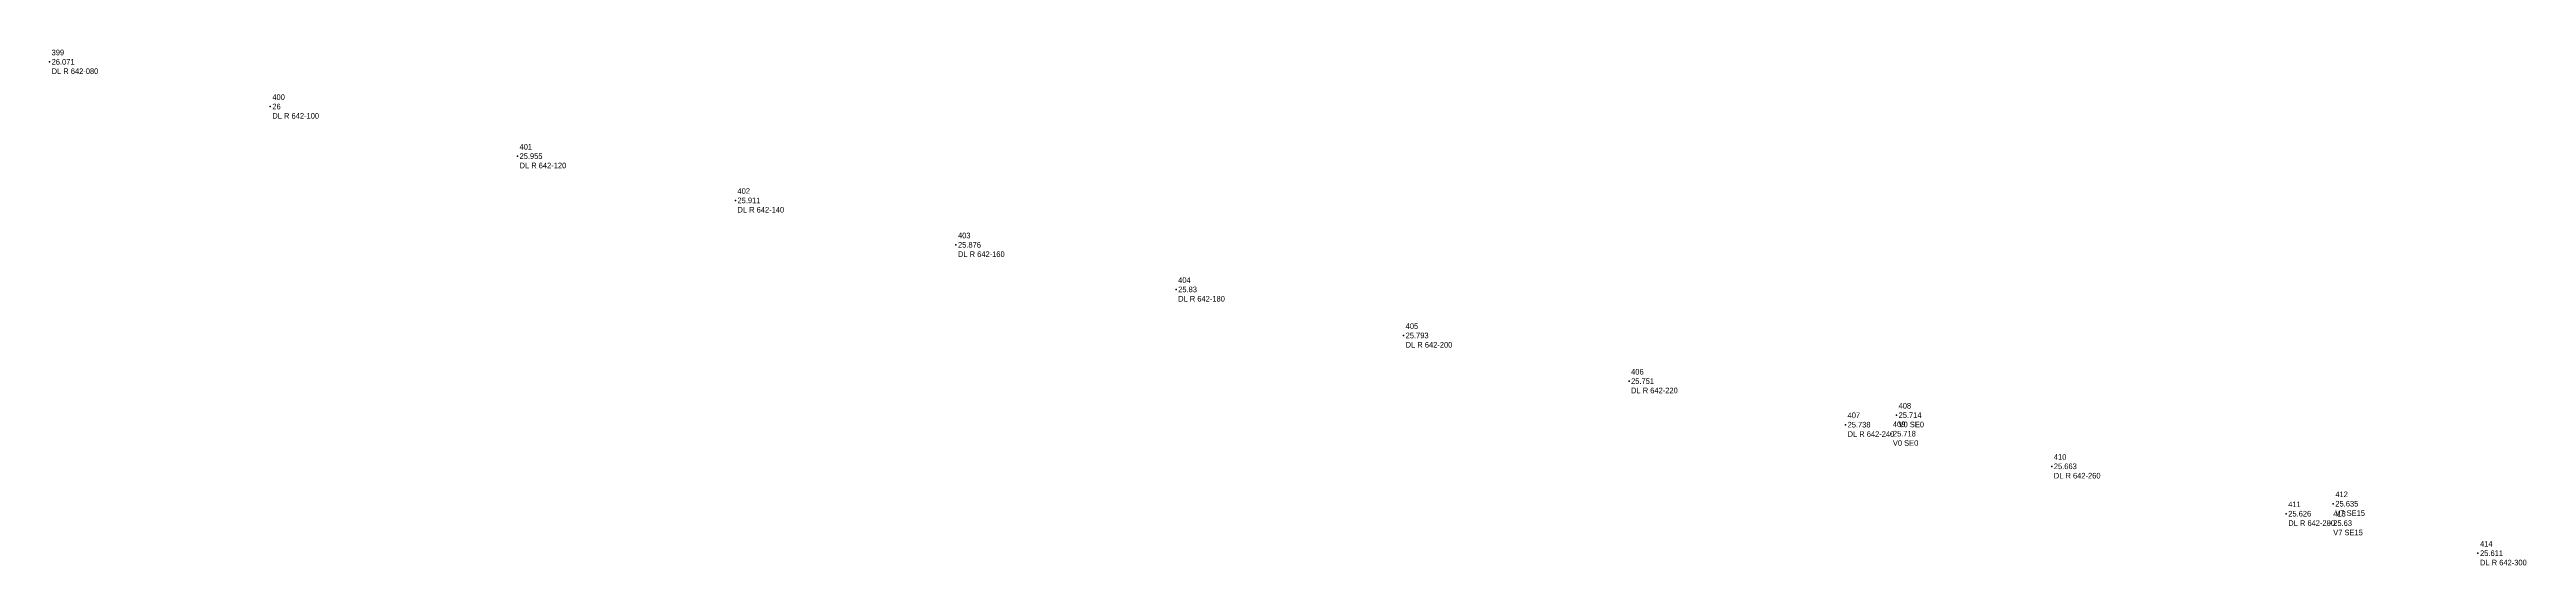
# Model space of a CAD drawing. Header units: metres. Extents: x 169978 to 830021, y 964681 to 1014880.
# Drawn here: x 175700 to 175920.8, y 975997.2 to 976043.2 of the extents above; entities that cross this region are included whole.
import ezdxf

# ---------------------------------------------------------------- set-up
doc = ezdxf.new("R2010")
doc.units = ezdxf.units.M

msp = doc.modelspace()

# ---------------------------------------------------------------- linework, layer by layer
at = {"layer": 'MEJ TO TN CH635-600 TOCH647-200_Survey'}
for p in [(175699.95, 976042.06, 26.07), (175719.63, 976038.08, 26), (175741.67, 976033.66, 25.96), (175761.1, 976029.72, 25.91), (175780.76, 976025.76, 25.88), (175800.39, 976021.79, 25.83), (175820.67, 976017.69, 25.79), (175840.77, 976013.62, 25.75), (175860.07, 976009.74, 25.74), (175864.11, 976008.94, 25.72), (175864.62, 976010.59, 25.71), (175878.46, 976006.03, 25.66), (175899.36, 976001.81, 25.63), (175903.56, 976002.7, 25.64), (175903.37, 976000.97, 25.63), (175916.46, 975998.29, 25.61)]:
    msp.add_point(p, dxfattribs=at)

# ---------------------------------------------------------------- texts
at = {"layer": 'MEJ TO TN CH635-600 TOCH647-200_Survey', "char_height": 0.5, "attachment_point": 4}
for s, insert, width in [(' 399\\P 26.071\\P DL R 642-080', (175699.95, 976042.06, 26.07), 6.5), (' 400\\P 26\\P DL R 642-100', (175719.63, 976038.08, 26), 6.5), (' 401\\P 25.955\\P DL R 642-120', (175741.67, 976033.66, 25.96), 6.5), (' 402\\P 25.911\\P DL R 642-140', (175761.1, 976029.72, 25.91), 6.5), (' 403\\P 25.876\\P DL R 642-160', (175780.76, 976025.76, 25.88), 6.5), (' 404\\P 25.83\\P DL R 642-180', (175800.39, 976021.79, 25.83), 6.5), (' 405\\P 25.793\\P DL R 642-200', (175820.67, 976017.69, 25.79), 6.5), (' 406\\P 25.751\\P DL R 642-220', (175840.77, 976013.62, 25.75), 6.5), (' 407\\P 25.738\\P DL R 642-240', (175860.07, 976009.74, 25.74), 6.5), (' 408\\P 25.714\\P V0 SE0', (175864.62, 976010.59, 25.71), 3.5), (' 409\\P 25.718\\P V0 SE0', (175864.11, 976008.94, 25.72), 3.5), (' 410\\P 25.663\\P DL R 642-260', (175878.46, 976006.03, 25.66), 6.5), (' 411\\P 25.626\\P DL R 642-280', (175899.36, 976001.81, 25.63), 6.5), (' 413\\P 25.63\\P V7 SE15', (175903.37, 976000.97, 25.63), 4), (' 412\\P 25.635\\P V7 SE15', (175903.56, 976002.7, 25.64), 4), (' 414\\P 25.611\\P DL R 642-300', (175916.46, 975998.29, 25.61), 6.5)]:
    msp.add_mtext(s, dxfattribs=dict(at, insert=insert, width=width))

doc.saveas('drawing.dxf')
